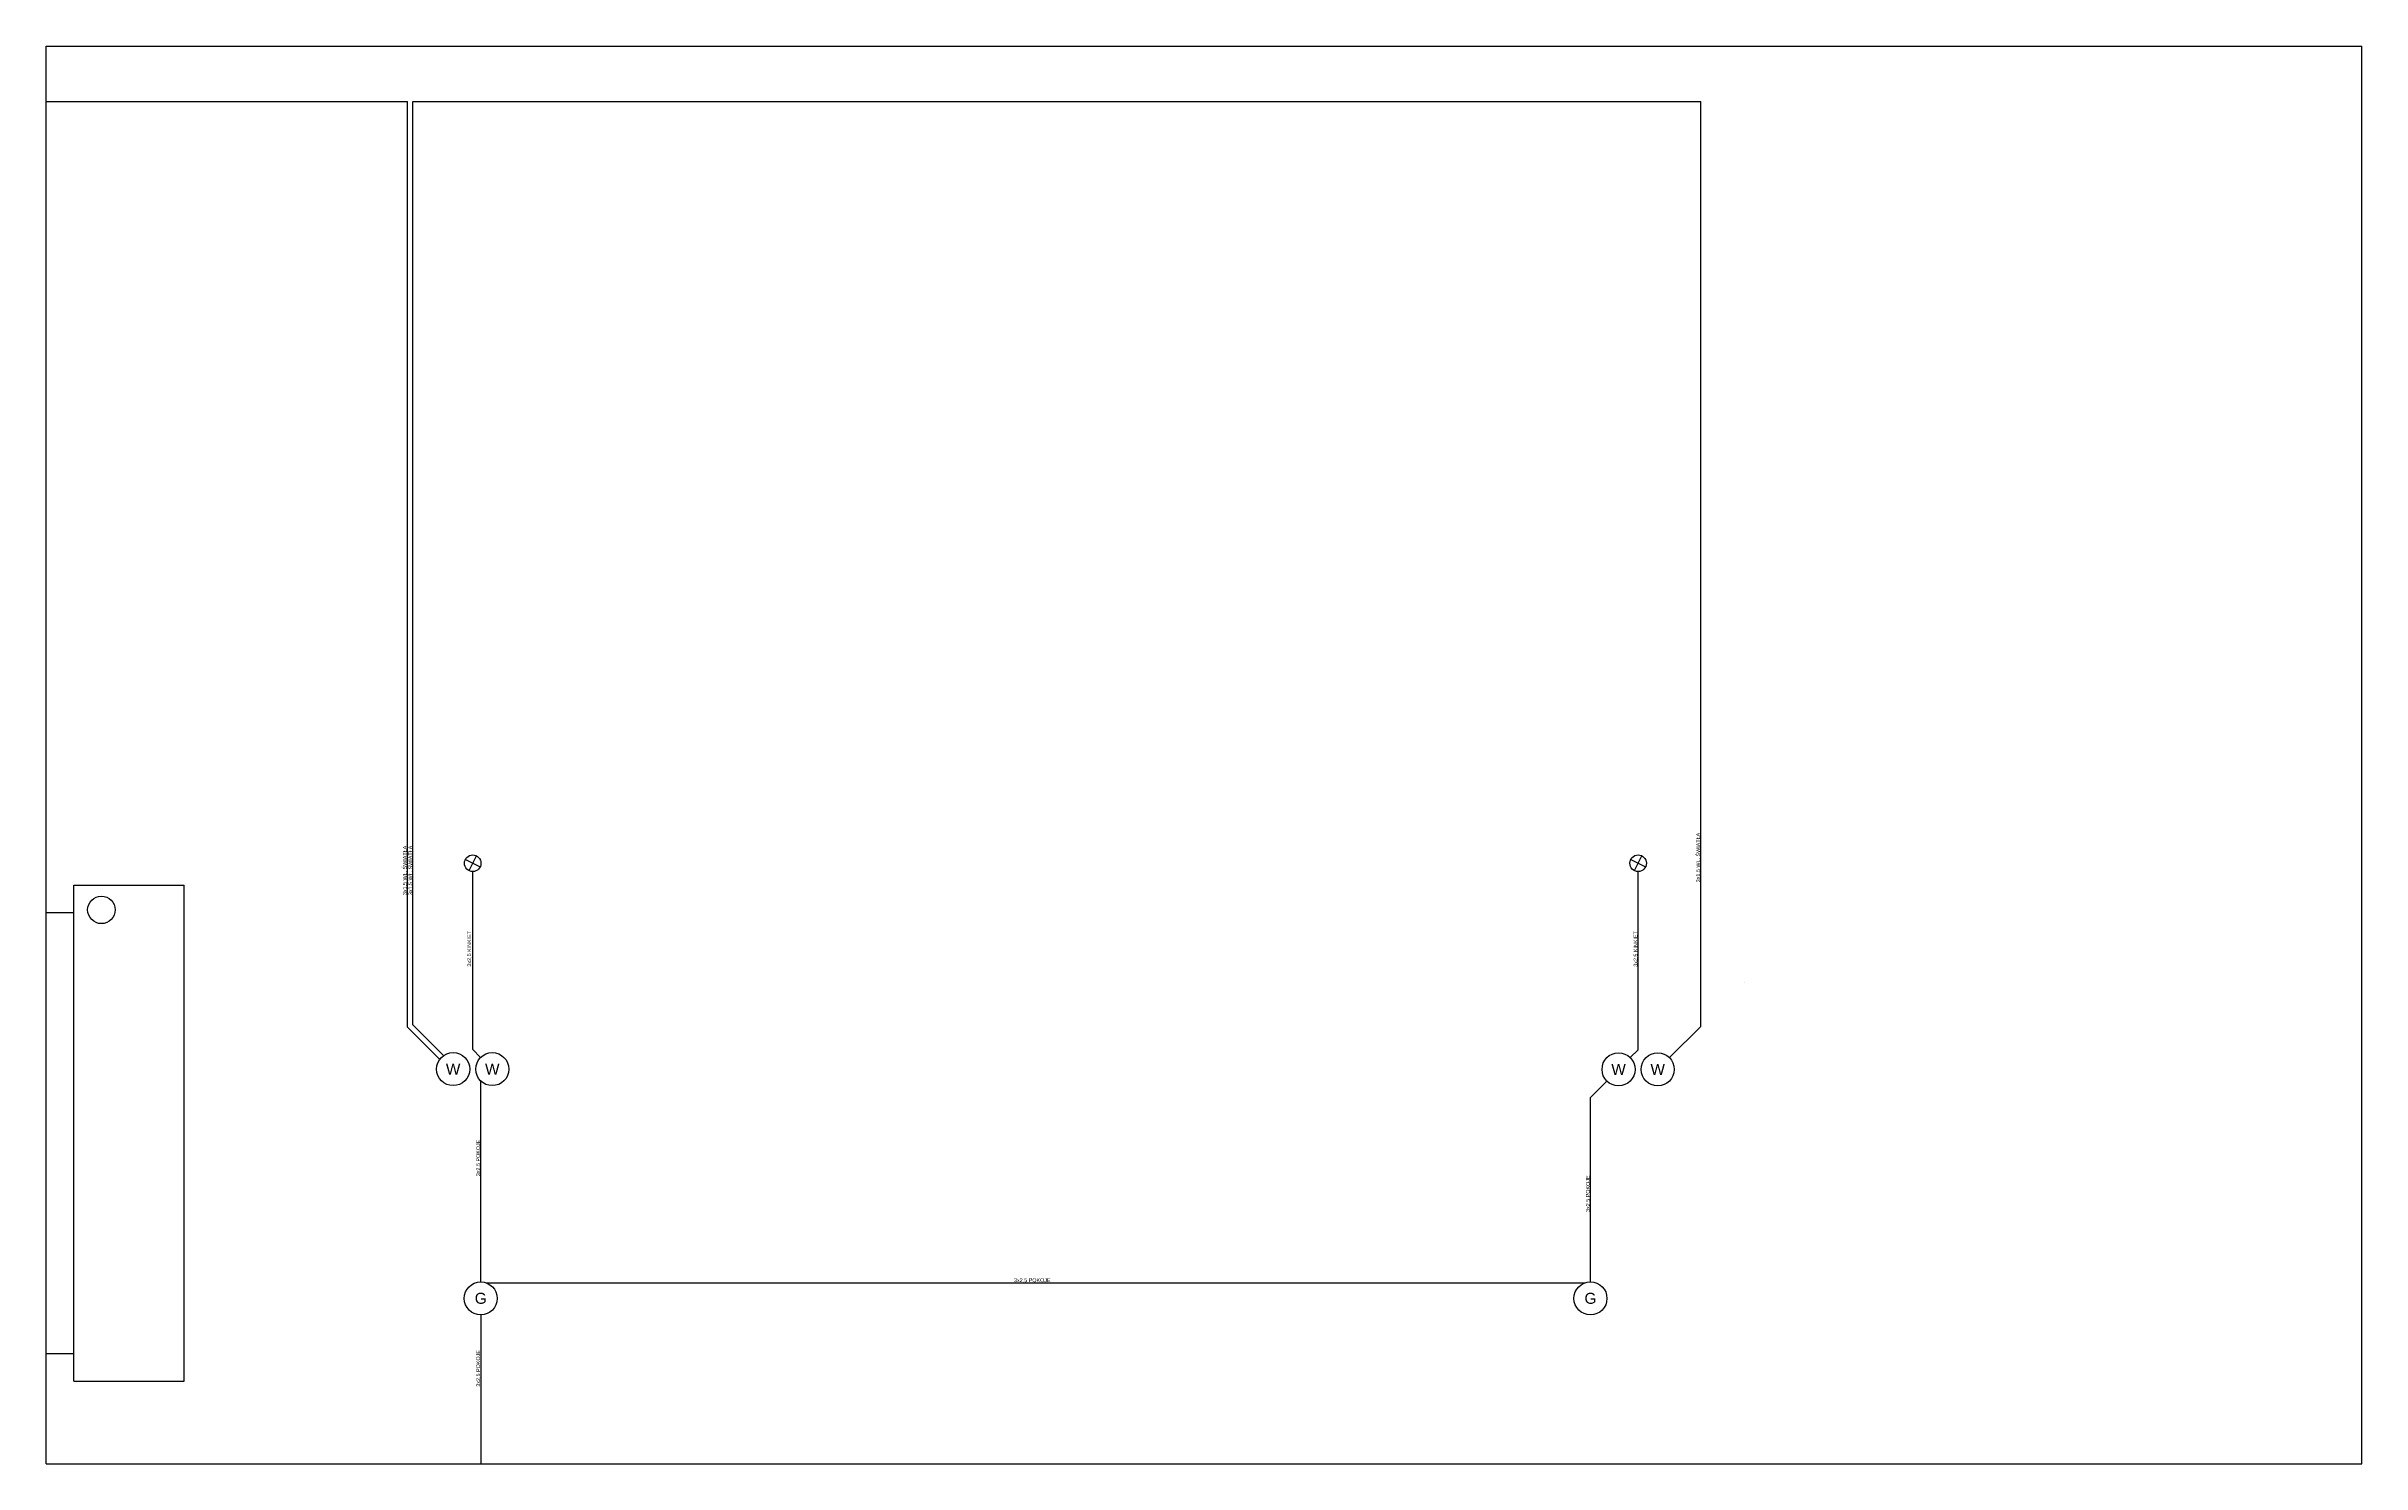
# Model space of a CAD drawing. Header units: millimetres. Extents: x 1478 to 10450, y 2114 to 8349.
# Drawn here: x 1960.8 to 2380.8, y 4783.6 to 5040.8 of the extents above; entities that cross this region are included whole.
import ezdxf
from ezdxf.lldxf.tags import DXFTag

# ---------------------------------------------------------------- set-up
doc = ezdxf.new("R2010")
doc.units = ezdxf.units.MM
for name, color, linetype in [('Grzejniki', 12, 'Continuous'), ('Inst - elektro', 160, 'Continuous'), ('Inst - elektro OLD', 200, 'Continuous'), ('Szkic', 6, 'Continuous')]:
    doc.layers.add(name, color=color, linetype=linetype)
tags = doc.linetypes.add('06B018', pattern=[6.75, 4.32, -0.54, 0.09, -0.54, 0.09, -0.54, 0.09, -0.54]).pattern_tags.tags
tags[18:19] = [DXFTag(74, 4), DXFTag(75, 0), DXFTag(340, '0'), DXFTag(46, 1.0), DXFTag(50, 0.0), DXFTag(44, 0.0), DXFTag(45, 0.0)]
tags[16:17] = [DXFTag(74, 4), DXFTag(75, 0), DXFTag(340, '0'), DXFTag(46, 1.0), DXFTag(50, 0.0), DXFTag(44, 0.0), DXFTag(45, 0.0)]
tags[14:15] = [DXFTag(74, 4), DXFTag(75, 0), DXFTag(340, '0'), DXFTag(46, 1.0), DXFTag(50, 0.0), DXFTag(44, 0.0), DXFTag(45, 0.0)]
tags[12:13] = [DXFTag(74, 4), DXFTag(75, 0), DXFTag(340, '0'), DXFTag(46, 1.0), DXFTag(50, 0.0), DXFTag(44, 0.0), DXFTag(45, 0.0)]
tags[10:11] = [DXFTag(74, 4), DXFTag(75, 0), DXFTag(340, '0'), DXFTag(46, 1.0), DXFTag(50, 0.0), DXFTag(44, 0.0), DXFTag(45, 0.0)]
tags[8:9] = [DXFTag(74, 4), DXFTag(75, 0), DXFTag(340, '0'), DXFTag(46, 1.0), DXFTag(50, 0.0), DXFTag(44, 0.0), DXFTag(45, 0.0)]
tags[6:7] = [DXFTag(74, 4), DXFTag(75, 0), DXFTag(340, '0'), DXFTag(46, 1.0), DXFTag(50, 0.0), DXFTag(44, 0.0), DXFTag(45, 0.0)]
tags[4:5] = [DXFTag(74, 4), DXFTag(75, 0), DXFTag(340, '0'), DXFTag(46, 1.0), DXFTag(50, 0.0), DXFTag(44, 0.0), DXFTag(45, 0.0)]

# ---------------------------------------------------------------- blocks, each defined once
blk = doc.blocks.new('Z$W@#22704')
blk.add_circle((3, 3), 3)
at = {"insert": (3, 3), "char_height": 2, "width": 3.9163, "attachment_point": 5}
blk.add_mtext('{\\fArial|b0|i0|c238|p0;G}', dxfattribs=at)
blk = doc.blocks.new('Z$W@#27595')
for p, q in [((5, 90), (25, 90)), ((5, 0), (5, 90)), ((25, 0), (25, 90)), ((0, 85), (5, 85)), ((0, 5), (5, 5)), ((5, 0), (25, 0))]:
    blk.add_line(p, q)
blk.add_circle((10, 85.5), 2.5)
blk = doc.blocks.new('Z$W@#22386')
blk.add_circle((3, 3), 3)
at = {"insert": (3, 3), "char_height": 2, "width": 3.9163, "attachment_point": 5}
blk.add_mtext('{\\fArial|b0|i0|c238|p0;W}', dxfattribs=at)
blk = doc.blocks.new('Z$W@#10713')
at = {"layer": 'Inst - elektro'}
for p, q in [((0.16, 2.17), (2.84, 0.83)), ((0.83, 0.16), (2.17, 2.84))]:
    blk.add_line(p, q, dxfattribs=at)
blk.add_circle((1.5, 1.5), 1.5, dxfattribs=at)

msp = doc.modelspace()

# ---------------------------------------------------------------- linework, layer by layer
for p, q in [((1960.813, 4783.604), (1960.813, 5040.804)), ((1960.813, 5040.804), (2380.813, 5040.804)), ((2380.813, 4783.604), (2380.813, 5040.804)), ((1960.813, 4783.604), (2380.813, 4783.604))]:
    msp.add_line(p, q)
at = {"layer": 'Inst - elektro', "linetype": '06B018'}
for p, q in [((1960.813, 5030.804), (2026.313, 5030.804)), ((2026.313, 4862.797), (2026.313, 5030.804)), ((2027.313, 4863.211), (2027.313, 5030.804)), ((2027.313, 5030.804), (2260.913, 5030.804)), ((2260.913, 4862.962), (2260.913, 5030.804)), ((2038.163, 4858.754), (2038.163, 4891.062)), ((2249.563, 4858.712), (2249.563, 4891.062)), ((2032.168, 4856.942), (2026.313, 4862.797)), ((2032.875, 4857.649), (2027.313, 4863.211)), ((2255.235, 4857.283), (2260.913, 4862.962)), ((2039.592, 4857.325), (2038.163, 4858.754)), ((2248.135, 4857.283), (2249.563, 4858.712)), ((2039.613, 4816.604), (2039.613, 4853.061)), ((2243.892, 4853.04), (2240.913, 4850.062)), ((2240.913, 4816.604), (2240.913, 4850.062))]:
    msp.add_line(p, q, dxfattribs=at)
at = {"layer": 'Inst - elektro'}
for p, q in [((2248.222, 4893.234), (2250.905, 4891.89)), ((2248.891, 4891.221), (2250.236, 4893.903))]:
    msp.add_line(p, q, dxfattribs=at)
msp.add_circle((2249.563, 4892.562), 1.5, dxfattribs=at)
at = {"layer": 'Inst - elektro OLD', "linetype": '06B018'}
for p, q in [((2040.608, 4816.434), (2239.919, 4816.434)), ((2039.613, 4810.604), (2039.613, 4783.604))]:
    msp.add_line(p, q, dxfattribs=at)
at = {"layer": 'Szkic'}
msp.add_line((2268.921, 4870.969), (2268.948, 4870.996), dxfattribs=at)

# ---------------------------------------------------------------- block references
at = {"layer": 'Grzejniki'}
msp.add_blockref('Z$W@#27595', (1960.813, 4798.604), dxfattribs=at)
at = {"layer": 'Inst - elektro'}
for name, p in [('Z$W@#22386', (2031.613, 4852.204)), ('Z$W@#22386', (2038.713, 4852.204)), ('Z$W@#22386', (2243.013, 4852.162)), ('Z$W@#22386', (2250.113, 4852.162)), ('Z$W@#22704', (2036.613, 4810.604)), ('Z$W@#22704', (2237.913, 4810.604))]:
    msp.add_blockref(name, p, dxfattribs=at)
at = {"layer": 'Szkic'}
msp.add_blockref('Z$W@#10713', (2036.663, 4891.062), dxfattribs=at)

# ---------------------------------------------------------------- texts
at = {"layer": 'Inst - elektro', "char_height": 0.7, "width": 16.93972, "attachment_point": 5, "rotation": 90}
for s, insert in [('{\\fArial|b0|i0|c238|p0;3x1,5 WŁ. ŚWIATŁA}', (2260.513, 4893.598)), ('{\\fArial|b0|i0|c238|p0;3x1,5 WŁ. ŚWIATŁA}', (2025.913, 4891.258)), ('{\\fArial|b0|i0|c238|p0;3x1,5 WŁ. ŚWIATŁA}', (2026.913, 4891.258)), ('{\\fArial|b0|i0|c238|p0;3x2,5 KINKIET}', (2037.587, 4877.05)), ('{\\fArial|b0|i0|c238|p0;3x2,5 KINKIET}', (2249.163, 4877.008)), ('{\\fArial|b0|i0|c238|p0;3x2,5 POKOJE}', (2039.213, 4839.084)), ('{\\fArial|b0|i0|c238|p0;3x2,5 POKOJE}', (2240.513, 4832.599))]:
    msp.add_mtext(s, dxfattribs=dict(at, insert=insert))
at = {"layer": 'Inst - elektro OLD', "insert": (2139.667, 4816.834), "char_height": 0.7, "width": 21.25945, "attachment_point": 5}
msp.add_mtext('{\\fArial|b0|i0|c238|p0;3x2,5 POKOJE}', dxfattribs=at)
at = {"layer": 'Inst - elektro OLD', "insert": (2039.213, 4800.904), "char_height": 0.7, "width": 16.93972, "attachment_point": 5, "rotation": 90}
msp.add_mtext('{\\fArial|b0|i0|c238|p0;3x2,5 POKOJE}', dxfattribs=at)

doc.saveas('drawing.dxf')
